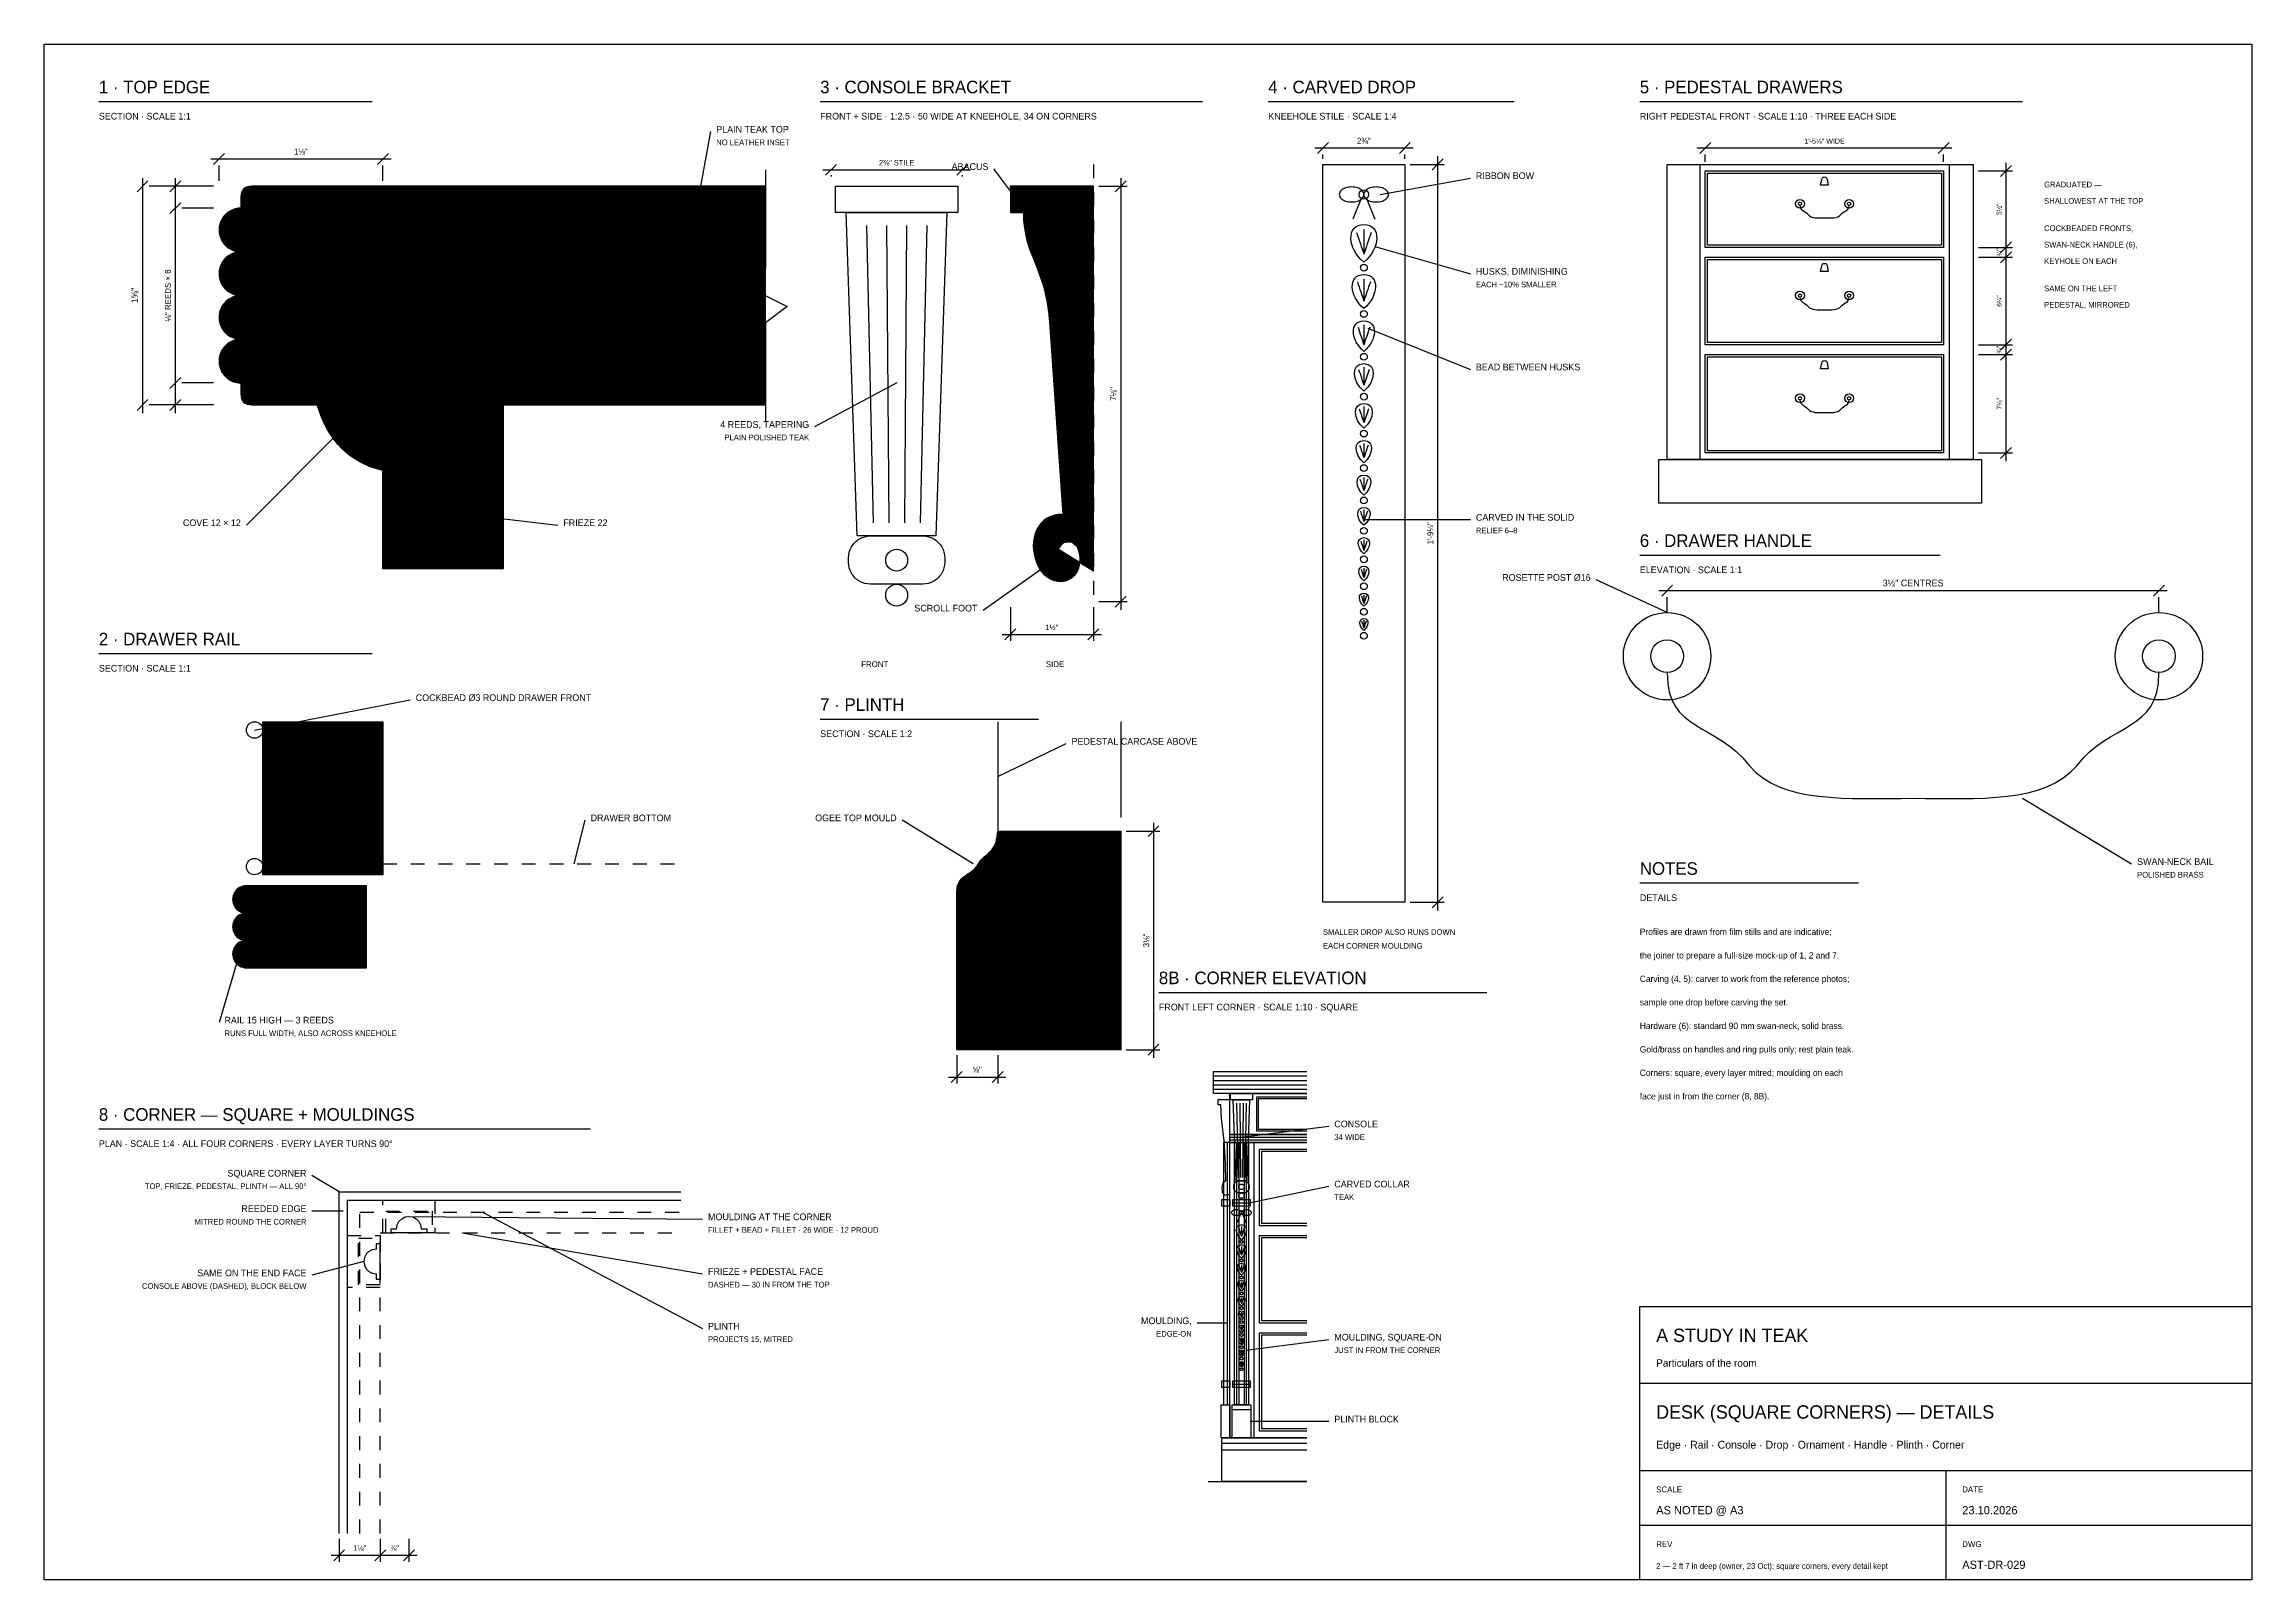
# Model space of a CAD drawing. Header units: inches. Extents: x 0.3 to 16.2, y 0.3 to 11.4.
import ezdxf
from ezdxf.enums import TextEntityAlignment as Align

# ---------------------------------------------------------------- set-up
doc = ezdxf.new("R2010")
doc.units = ezdxf.units.IN
doc.header["$LTSCALE"] = 0.009843
doc.header["$MEASUREMENT"] = 0
doc.linetypes.add('DASHED', pattern=[0.6, 0.5, -0.1])
for name, color, linetype in [('DIMENSIONS', 1, 'Continuous'), ('GEOMETRY', 7, 'Continuous'), ('HATCH', 8, 'Continuous'), ('TEXT', 7, 'Continuous')]:
    doc.layers.add(name, color=color, linetype=linetype)

msp = doc.modelspace()

# ---------------------------------------------------------------- texts
at = {"layer": 'TEXT'}
for s, height, p in [('1 · TOP EDGE', 0.09071, (0.709, 11.024)), ('3 · CONSOLE BRACKET', 0.09071, (5.906, 11.024)), ('4 · CARVED DROP', 0.09071, (9.134, 11.024)), ('5 · PEDESTAL DRAWERS', 0.09071, (11.811, 11.024)), ('SECTION · SCALE 1:1', 0.04819, (0.709, 10.835)), ('FRONT + SIDE · 1:2.5 · 50 WIDE AT KNEEHOLE, 34 ON CORNERS', 0.04819, (5.906, 10.835)), ('KNEEHOLE STILE · SCALE 1:4', 0.04819, (9.134, 10.835)), ('RIGHT PEDESTAL FRONT · SCALE 1:10 · THREE EACH SIDE', 0.04819, (11.811, 10.835)), ('NO LEATHER INSET', 0.0411, (5.157, 10.65)), ('PLAIN TEAK TOP', 0.04819, (5.157, 10.74)), ('RIBBON BOW', 0.0482, (10.63, 10.406)), ('GRADUATED —', 0.0411, (14.724, 10.346)), ('SHALLOWEST AT THE TOP', 0.0411, (14.724, 10.228)), ('COCKBEADED FRONTS,', 0.0411, (14.724, 10.031)), ('SWAN-NECK HANDLE (6),', 0.0411, (14.724, 9.913)), ('HUSKS, DIMINISHING', 0.04819, (10.63, 9.717)), ('KEYHOLE ON EACH', 0.0411, (14.724, 9.795)), ('EACH ~10% SMALLER', 0.0411, (10.63, 9.626)), ('SAME ON THE LEFT', 0.0411, (14.724, 9.598)), ('PEDESTAL, MIRRORED', 0.0411, (14.724, 9.48)), ('BEAD BETWEEN HUSKS', 0.04819, (10.63, 9.028)), ('FRIEZE 22', 0.0482, (4.055, 7.906)), ('CARVED IN THE SOLID', 0.04819, (10.63, 7.945)), ('RELIEF 6–8', 0.0411, (10.63, 7.854)), ('6 · DRAWER HANDLE', 0.09071, (11.811, 7.756)), ('ELEVATION · SCALE 1:1', 0.04819, (11.811, 7.567)), ('2 · DRAWER RAIL', 0.09071, (0.709, 7.047)), ('SECTION · SCALE 1:1', 0.04819, (0.709, 6.858)), ('COCKBEAD Ø3 ROUND DRAWER FRONT', 0.04819, (2.992, 6.646)), ('7 · PLINTH', 0.0907, (5.906, 6.575)), ('SECTION · SCALE 1:2', 0.04819, (5.906, 6.386)), ('PEDESTAL CARCASE ABOVE', 0.04819, (7.717, 6.331)), ('DRAWER BOTTOM', 0.04819, (4.252, 5.78)), ('NOTES', 0.0907, (11.811, 5.394)), ('SWAN-NECK BAIL', 0.04819, (15.394, 5.465)), ('POLISHED BRASS', 0.0411, (15.394, 5.374)), ('DETAILS', 0.0482, (11.811, 5.205)), ('SMALLER DROP ALSO RUNS DOWN', 0.0411, (9.528, 4.961)), ('Profiles are drawn from film stills and are indicative;', 0.04535, (11.811, 4.961)), ('EACH CORNER MOULDING', 0.0411, (9.528, 4.862)), ('the joiner to prepare a full-size mock-up of 1, 2 and 7.', 0.04535, (11.811, 4.791)), ('8B · CORNER ELEVATION', 0.09071, (8.346, 4.606)), ('Carving (4, 5): carver to work from the reference photos;', 0.04535, (11.811, 4.622)), ('FRONT LEFT CORNER · SCALE 1:10 · SQUARE', 0.04819, (8.346, 4.417)), ('sample one drop before carving the set.', 0.04535, (11.811, 4.453)), ('RAIL 15 HIGH — 3 REEDS', 0.04819, (1.614, 4.323)), ('Hardware (6): standard 90 mm swan-neck, solid brass.', 0.04535, (11.811, 4.283)), ('RUNS FULL WIDTH, ALSO ACROSS KNEEHOLE', 0.0411, (1.614, 4.232)), ('Gold/brass on handles and ring pulls only; rest plain teak.', 0.04535, (11.811, 4.114)), ('Corners: square, every layer mitred; moulding on each', 0.04535, (11.811, 3.945)), ('face just in from the corner (8, 8B).', 0.04535, (11.811, 3.776)), ('8 · CORNER — SQUARE + MOULDINGS', 0.09071, (0.709, 3.622)), ('34 WIDE', 0.0411, (9.61, 3.484)), ('CONSOLE', 0.0482, (9.61, 3.575)), ('PLAN · SCALE 1:4 · ALL FOUR CORNERS · EVERY LAYER TURNS 90°', 0.04819, (0.709, 3.433)), ('CARVED COLLAR', 0.04819, (9.61, 3.142)), ('TEAK', 0.0411, (9.61, 3.051)), ('MOULDING AT THE CORNER', 0.04819, (5.098, 2.906)), ('FILLET + BEAD + FILLET · 26 WIDE · 12 PROUD', 0.0411, (5.098, 2.815)), ('FRIEZE + PEDESTAL FACE', 0.04819, (5.098, 2.512)), ('DASHED — 30 IN FROM THE TOP', 0.0411, (5.098, 2.421)), ('PROJECTS 15, MITRED', 0.0411, (5.098, 2.028)), ('PLINTH', 0.0482, (5.098, 2.118)), ('MOULDING, SQUARE-ON', 0.04819, (9.61, 2.039)), ('A STUDY IN TEAK', 0.09638, (11.929, 2.028)), ('JUST IN FROM THE CORNER', 0.0411, (9.61, 1.949)), ('Particulars of the room', 0.05386, (11.929, 1.85)), ('PLINTH BLOCK', 0.04819, (9.61, 1.449)), ('DESK (SQUARE CORNERS) — DETAILS', 0.09638, (11.929, 1.476)), ('Edge · Rail · Console · Drop · Ornament · Handle · Plinth · Corner', 0.05669, (11.929, 1.26)), ('SCALE', 0.0425, (11.929, 0.945)), ('DATE', 0.0425, (14.134, 0.945)), ('AS NOTED @ A3', 0.05953, (11.929, 0.787)), ('23.10.2026', 0.0595, (14.134, 0.787)), ('REV', 0.0425, (11.929, 0.551)), ('DWG', 0.0425, (14.134, 0.551)), ('2 — 2 ft 7 in deep (owner, 23 Oct); square corners, every detail kept', 0.04141, (11.929, 0.394)), ('AST-DR-029', 0.0595, (14.134, 0.394))]:
    msp.add_text(s, height=height, dxfattribs=at).set_placement(p)
for s, height, p in [('2⅜"', 0.0425, (9.823, 10.661)), ('1\'-5⅛" WIDE', 0.03685, (13.142, 10.661)), ('1⅛"', 0.0425, (2.165, 10.583)), ('2⅜" STILE', 0.0397, (6.457, 10.504)), ('3½" CENTRES', 0.04819, (13.78, 7.472)), ('1½"', 0.0397, (7.575, 7.157)), ('FRONT', 0.0425, (6.299, 6.89)), ('SIDE', 0.0425, (7.598, 6.89)), ('⅝"', 0.0425, (7.037, 3.969)), ('1⅛"', 0.0397, (2.589, 0.524)), ('⅞"', 0.0397, (2.84, 0.524))]:
    msp.add_text(s, height=height, dxfattribs=at).set_placement(p, align=Align.CENTER)
for s, height, p in [('ABACUS', 0.0482, (7.118, 10.472)), ('4 REEDS, TAPERING', 0.04819, (5.827, 8.614)), ('PLAIN POLISHED TEAK', 0.0411, (5.827, 8.524)), ('COVE 12 × 12', 0.04819, (1.732, 7.906)), ('ROSETTE POST Ø16', 0.04819, (11.457, 7.512)), ('SCROLL FOOT', 0.04819, (7.039, 7.291)), ('OGEE TOP MOULD', 0.04819, (6.457, 5.78)), ('SQUARE CORNER', 0.04819, (2.205, 3.22)), ('TOP, FRIEZE, PEDESTAL, PLINTH — ALL 90°', 0.0411, (2.205, 3.13)), ('MITRED ROUND THE CORNER', 0.0411, (2.205, 2.874)), ('REEDED EDGE', 0.04819, (2.205, 2.965)), ('SAME ON THE END FACE', 0.04819, (2.205, 2.502)), ('CONSOLE ABOVE (DASHED), BLOCK BELOW', 0.0411, (2.205, 2.411)), ('MOULDING,', 0.0482, (8.583, 2.157)), ('EDGE-ON', 0.0411, (8.583, 2.067))]:
    msp.add_text(s, height=height, dxfattribs=at).set_placement(p, align=Align.RIGHT)
for s, height, p in [('5½"', 0.034, (14.417, 10.189)), ('¾"', 0.034, (14.417, 9.878)), ('⅛" REEDS × 8', 0.04252, (1.228, 9.567)), ('1⅝"', 0.0482, (0.992, 9.567)), ('6¼"', 0.034, (14.417, 9.528)), ('¾"', 0.034, (14.417, 9.177)), ('7½"', 0.0425, (8.039, 8.858)), ('7⅛"', 0.034, (14.417, 8.787)), ('1\'-9¼"', 0.0425, (10.323, 7.854)), ('3⅛"', 0.0425, (8.276, 4.921))]:
    msp.add_text(s, height=height, rotation=90, dxfattribs=at).set_placement(p, align=Align.CENTER)

# ---------------------------------------------------------------- hatches: boundary and pattern name
at = {"layer": 'HATCH'}
h = msp.add_hatch(dxfattribs=at)
h.set_pattern_fill('ANSI31', scale=0.01574803)
h.paths.add_polyline_path([(5.512, 10.354), (1.811, 10.354), (1.777, 10.349), (1.752, 10.335), (1.737, 10.31), (1.732, 10.276), (1.732, 10.197), (1.712, 10.195), (1.692, 10.191), (1.672, 10.185), (1.654, 10.176), (1.636, 10.164), (1.621, 10.151), (1.607, 10.135), (1.596, 10.118), (1.587, 10.1), (1.58, 10.08), (1.576, 10.06), (1.575, 10.039), (1.576, 10.019), (1.58, 9.999), (1.587, 9.979), (1.596, 9.961), (1.607, 9.943), (1.621, 9.928), (1.636, 9.914), (1.654, 9.903), (1.672, 9.894), (1.692, 9.887), (1.712, 9.883), (1.732, 9.882), (1.712, 9.881), (1.692, 9.877), (1.672, 9.87), (1.654, 9.861), (1.636, 9.849), (1.621, 9.836), (1.607, 9.82), (1.596, 9.803), (1.587, 9.785), (1.58, 9.765), (1.576, 9.745), (1.575, 9.724), (1.576, 9.704), (1.58, 9.684), (1.587, 9.664), (1.596, 9.646), (1.607, 9.629), (1.621, 9.613), (1.636, 9.599), (1.654, 9.588), (1.672, 9.579), (1.692, 9.572), (1.712, 9.568), (1.732, 9.567), (1.712, 9.566), (1.692, 9.562), (1.672, 9.555), (1.654, 9.546), (1.636, 9.534), (1.621, 9.521), (1.607, 9.505), (1.596, 9.488), (1.587, 9.47), (1.58, 9.45), (1.576, 9.43), (1.575, 9.409), (1.576, 9.389), (1.58, 9.369), (1.587, 9.349), (1.596, 9.331), (1.607, 9.314), (1.621, 9.298), (1.636, 9.285), (1.654, 9.273), (1.672, 9.264), (1.692, 9.257), (1.712, 9.253), (1.732, 9.252), (1.712, 9.251), (1.692, 9.247), (1.672, 9.24), (1.654, 9.231), (1.636, 9.219), (1.621, 9.206), (1.607, 9.19), (1.596, 9.173), (1.587, 9.155), (1.58, 9.135), (1.576, 9.115), (1.575, 9.094), (1.576, 9.074), (1.58, 9.054), (1.587, 9.034), (1.596, 9.016), (1.607, 8.999), (1.621, 8.983), (1.636, 8.97), (1.654, 8.958), (1.672, 8.949), (1.692, 8.942), (1.712, 8.938), (1.732, 8.937), (1.732, 8.858), (1.737, 8.824), (1.752, 8.799), (1.777, 8.784), (1.811, 8.78), (5.512, 8.78)])
h = msp.add_hatch(dxfattribs=at)
h.set_pattern_fill('ANSI31', scale=0.01574803)
h.paths.add_polyline_path([(7.874, 10.354), (7.276, 10.354), (7.276, 10.165), (7.37, 10.165), (7.377, 10.058), (7.395, 9.967), (7.453, 9.807), (7.516, 9.629), (7.542, 9.516), (7.559, 9.378), (7.654, 7.992), (7.589, 7.984), (7.535, 7.96), (7.465, 7.878), (7.441, 7.766), (7.465, 7.646), (7.496, 7.584), (7.54, 7.54), (7.592, 7.514), (7.646, 7.508), (7.696, 7.52), (7.739, 7.553), (7.769, 7.605), (7.78, 7.677), (7.759, 7.753), (7.713, 7.791), (7.66, 7.788), (7.622, 7.74), (7.874, 7.583), (7.874, 10.354)])
h = msp.add_hatch(dxfattribs=at)
h.set_pattern_fill('ANSI31', scale=0.01574803)
h.paths.add_polyline_path([(2.283, 8.78), (2.756, 8.78), (2.756, 8.307), (2.594, 8.366), (2.461, 8.465), (2.357, 8.602), (2.283, 8.78)])
h = msp.add_hatch(dxfattribs=at)
h.set_pattern_fill('ANSI31', scale=0.01574803)
h.paths.add_polyline_path([(2.756, 8.78), (3.622, 8.78), (3.622, 7.598), (2.756, 7.598), (2.756, 8.78)])
h = msp.add_hatch(dxfattribs=at)
h.set_pattern_fill('ANSI31', scale=0.01574803)
h.paths.add_polyline_path([(1.89, 6.496), (2.756, 6.496), (2.756, 5.394), (1.89, 5.394), (1.89, 6.496)])
h = msp.add_hatch(dxfattribs=at)
h.set_pattern_fill('ANSI31', scale=0.01574803)
h.paths.add_polyline_path([(7.185, 5.709), (8.071, 5.709), (8.071, 4.134), (6.89, 4.134), (6.89, 5.276), (6.909, 5.345), (6.954, 5.389), (7.006, 5.425), (7.047, 5.472), (7.085, 5.52), (7.131, 5.561), (7.169, 5.616), (7.185, 5.709)])
h = msp.add_hatch(dxfattribs=at)
h.set_pattern_fill('ANSI31', scale=0.01574803)
h.paths.add_polyline_path([(1.772, 5.315), (1.759, 5.314), (1.746, 5.312), (1.734, 5.307), (1.722, 5.302), (1.712, 5.295), (1.702, 5.286), (1.694, 5.276), (1.686, 5.266), (1.681, 5.254), (1.677, 5.242), (1.674, 5.229), (1.673, 5.217), (1.674, 5.204), (1.677, 5.191), (1.681, 5.179), (1.686, 5.167), (1.694, 5.157), (1.702, 5.147), (1.712, 5.138), (1.722, 5.131), (1.734, 5.126), (1.746, 5.121), (1.759, 5.119), (1.772, 5.118), (1.759, 5.117), (1.746, 5.115), (1.734, 5.111), (1.722, 5.105), (1.712, 5.098), (1.702, 5.089), (1.694, 5.08), (1.686, 5.069), (1.681, 5.057), (1.677, 5.045), (1.674, 5.033), (1.673, 5.02), (1.674, 5.007), (1.677, 4.994), (1.681, 4.982), (1.686, 4.97), (1.694, 4.96), (1.702, 4.95), (1.712, 4.942), (1.722, 4.934), (1.734, 4.929), (1.746, 4.925), (1.759, 4.922), (1.772, 4.921), (1.759, 4.92), (1.746, 4.918), (1.734, 4.914), (1.722, 4.908), (1.712, 4.901), (1.702, 4.892), (1.694, 4.883), (1.686, 4.872), (1.681, 4.86), (1.677, 4.848), (1.674, 4.836), (1.673, 4.823), (1.674, 4.81), (1.677, 4.797), (1.681, 4.785), (1.686, 4.774), (1.694, 4.763), (1.702, 4.753), (1.712, 4.745), (1.722, 4.738), (1.734, 4.732), (1.746, 4.728), (1.759, 4.725), (1.772, 4.724), (2.638, 4.724), (2.638, 5.315), (1.772, 5.315)])

# ---------------------------------------------------------------- linework, layer by layer
at = {"layer": 'DIMENSIONS'}
for p, q in [((9.488, 10.591), (9.567, 10.669)), ((10.079, 10.591), (10.157, 10.669)), ((12.244, 10.591), (12.323, 10.669)), ((13.961, 10.591), (14.039, 10.669)), ((1.516, 10.551), (2.815, 10.551)), ((1.535, 10.512), (1.614, 10.591)), ((1.575, 10.394), (1.575, 10.504)), ((2.717, 10.512), (2.795, 10.591)), ((2.756, 10.394), (2.756, 10.504)), ((5.945, 10.433), (6.024, 10.512)), ((6.89, 10.433), (6.969, 10.512)), ((9.469, 10.63), (10.177, 10.63)), ((9.528, 10.551), (9.528, 10.583)), ((10.118, 10.551), (10.118, 10.583)), ((10.157, 10.512), (10.402, 10.512)), ((10.315, 10.472), (10.394, 10.551)), ((10.354, 10.571), (10.354, 5.138)), ((12.224, 10.63), (14.059, 10.63)), ((12.283, 10.531), (12.283, 10.583)), ((14, 10.531), (14, 10.583)), ((14.409, 10.425), (14.488, 10.504)), ((14.449, 10.524), (14.449, 8.374)), ((0.984, 10.315), (1.063, 10.394)), ((1.024, 10.413), (1.024, 8.72)), ((1.535, 10.354), (1.071, 10.354)), ((1.22, 10.315), (1.299, 10.394)), ((1.26, 10.413), (1.26, 8.72)), ((1.535, 10.354), (1.307, 10.354)), ((5.925, 10.472), (6.988, 10.472)), ((5.984, 10.433), (5.984, 10.425)), ((6.929, 10.433), (6.929, 10.425)), ((7.913, 10.354), (8.118, 10.354)), ((8.031, 10.315), (8.11, 10.394)), ((8.071, 10.413), (8.071, 7.303)), ((14.252, 10.465), (14.496, 10.465)), ((1.22, 10.157), (1.299, 10.236)), ((1.535, 10.197), (1.307, 10.197)), ((14.252, 9.913), (14.496, 9.913)), ((14.409, 9.874), (14.488, 9.953)), ((14.409, 9.803), (14.488, 9.882)), ((14.252, 9.843), (14.496, 9.843)), ((14.409, 9.173), (14.488, 9.252)), ((14.252, 9.213), (14.496, 9.213)), ((14.252, 9.142), (14.496, 9.142)), ((14.409, 9.102), (14.488, 9.181)), ((1.22, 8.898), (1.299, 8.976)), ((1.535, 8.937), (1.307, 8.937)), ((0.984, 8.74), (1.063, 8.819)), ((1.535, 8.78), (1.071, 8.78)), ((1.22, 8.74), (1.299, 8.819)), ((1.535, 8.78), (1.307, 8.78)), ((14.252, 8.433), (14.496, 8.433)), ((14.409, 8.394), (14.488, 8.472)), ((11.969, 7.402), (12.047, 7.48)), ((15.512, 7.402), (15.591, 7.48)), ((7.276, 7.323), (7.276, 7.079)), ((7.874, 7.323), (7.874, 7.079)), ((7.913, 7.362), (8.118, 7.362)), ((8.031, 7.323), (8.11, 7.402)), ((11.949, 7.441), (15.61, 7.441)), ((12.008, 7.283), (12.008, 7.394)), ((15.551, 7.283), (15.551, 7.394)), ((7.236, 7.087), (7.315, 7.165)), ((7.835, 7.087), (7.913, 7.165)), ((7.217, 7.126), (7.933, 7.126)), ((8.268, 5.669), (8.346, 5.748)), ((8.307, 5.768), (8.307, 4.075)), ((8.11, 5.709), (8.354, 5.709)), ((10.157, 5.197), (10.402, 5.197)), ((10.315, 5.157), (10.394, 5.236)), ((8.268, 4.094), (8.346, 4.173)), ((6.85, 3.898), (6.929, 3.976)), ((6.89, 4.094), (6.89, 3.89)), ((7.146, 3.898), (7.224, 3.976)), ((7.185, 4.094), (7.185, 3.89)), ((8.11, 4.134), (8.354, 4.134)), ((6.831, 3.937), (7.244, 3.937)), ((2.382, 0.492), (3.002, 0.492)), ((2.402, 0.453), (2.48, 0.531)), ((2.441, 0.61), (2.441, 0.445)), ((2.697, 0.453), (2.776, 0.531)), ((2.736, 0.61), (2.736, 0.445)), ((2.904, 0.453), (2.982, 0.531)), ((2.943, 0.61), (2.943, 0.445))]:
    msp.add_line(p, q, dxfattribs=at)
at = {"layer": 'GEOMETRY'}
for p, q in [((0.709, 10.965), (2.677, 10.965)), ((5.906, 10.965), (8.661, 10.965)), ((9.134, 10.965), (10.906, 10.965)), ((11.811, 10.965), (14.567, 10.965)), ((5.039, 10.315), (5.118, 10.748)), ((12.244, 10.512), (12.244, 8.386)), ((14.039, 10.512), (14.039, 8.386)), ((7.323, 10.26), (7.157, 10.48)), ((9.941, 10.295), (10.591, 10.413)), ((6.239, 10.071), (6.287, 7.929)), ((6.384, 10.071), (6.4, 7.929)), ((6.529, 10.071), (6.513, 7.929)), ((6.674, 10.071), (6.627, 7.929)), ((9.902, 9.921), (10.591, 9.724)), ((9.852, 9.331), (10.591, 9.035)), ((6.457, 8.937), (5.866, 8.622)), ((2.441, 8.583), (1.772, 7.913)), ((3.346, 7.992), (4.016, 7.913)), ((9.823, 7.953), (10.591, 7.953)), ((11.811, 7.697), (13.976, 7.697)), ((7.528, 7.614), (7.079, 7.299)), ((12.008, 7.283), (11.496, 7.52)), ((0.709, 6.988), (2.677, 6.988)), ((1.831, 6.437), (2.953, 6.654)), ((5.906, 6.516), (7.48, 6.516)), ((7.185, 6.102), (7.677, 6.339)), ((14.567, 5.945), (15.354, 5.472)), ((4.134, 5.472), (4.213, 5.787)), ((7.008, 5.472), (6.496, 5.787)), ((11.811, 5.335), (13.386, 5.335)), ((1.772, 5), (1.575, 4.331)), ((8.346, 4.547), (10.709, 4.547)), ((0.709, 3.563), (4.252, 3.563)), ((8.941, 3.504), (9.571, 3.583)), ((2.441, 3.11), (2.244, 3.228)), ((8.996, 3.031), (9.571, 3.15)), ((2.47, 2.972), (2.244, 2.972)), ((2.943, 2.933), (5.059, 2.913)), ((3.474, 2.963), (5.059, 2.126)), ((3.327, 2.815), (5.059, 2.52)), ((2.618, 2.608), (2.244, 2.51)), ((8.835, 2.165), (8.622, 2.165)), ((8.972, 1.969), (9.571, 2.047)), ((11.811, 1.732), (16.22, 1.732)), ((9.004, 1.457), (9.571, 1.457)), ((8.701, 1.024), (9.413, 1.024)), ((11.811, 1.102), (16.22, 1.102)), ((14.016, 1.102), (14.016, 0.315)), ((11.811, 0.709), (16.22, 0.709))]:
    msp.add_line(p, q, dxfattribs=at)
at = {"layer": 'GEOMETRY', "linetype": 'DASHED'}
msp.add_line((7.874, 10.512), (7.874, 7.205), dxfattribs=at)
at = {"layer": 'GEOMETRY'}
for points in [[(0.315, 11.378), (16.22, 11.378), (16.22, 0.315), (0.315, 0.315), (0.315, 11.378)], [(9.528, 10.512), (10.118, 10.512), (10.118, 5.197), (9.528, 5.197), (9.528, 10.512)], [(12.008, 10.512), (14.213, 10.512), (14.213, 8.386), (12.008, 8.386), (12.008, 10.512)], [(5.512, 10.354), (1.811, 10.354)], [(5.512, 10.472), (5.512, 9.764), (5.354, 9.646), (5.669, 9.488), (5.512, 9.37), (5.512, 8.661)], [(6.016, 10.354), (6.898, 10.354), (6.898, 10.165), (6.016, 10.165), (6.016, 10.354)], [(7.874, 10.354), (7.276, 10.354), (7.276, 10.165), (7.37, 10.165)], [(7.622, 7.74), (7.874, 7.583), (7.874, 10.354)], [(12.283, 10.465), (14, 10.465), (14, 9.913), (12.283, 9.913), (12.283, 10.465)], [(12.299, 10.449), (13.984, 10.449), (13.984, 9.929), (12.299, 9.929), (12.299, 10.449)], [(13.161, 10.402), (13.169, 10.362), (13.114, 10.362), (13.122, 10.402)], [(1.732, 10.276), (1.732, 10.197)], [(9.803, 10.266), (9.744, 10.118)], [(9.843, 10.266), (9.902, 10.118)], [(6.094, 10.165), (6.819, 10.165), (6.74, 7.835), (6.173, 7.835), (6.094, 10.165)], [(9.823, 10.043), (9.823, 9.866)], [(12.283, 9.843), (14, 9.843), (14, 9.213), (12.283, 9.213), (12.283, 9.843)], [(12.299, 9.827), (13.984, 9.827), (13.984, 9.228), (12.299, 9.228), (12.299, 9.827)], [(13.161, 9.78), (13.169, 9.74), (13.114, 9.74), (13.122, 9.78)], [(9.823, 9.687), (9.823, 9.527)], [(7.559, 9.378), (7.654, 7.992)], [(7.622, 9.378), (7.691, 8.024)], [(7.685, 9.378), (7.729, 8.024)], [(7.748, 9.378), (7.767, 8.024)], [(9.823, 9.357), (9.823, 9.213)], [(12.283, 9.142), (14, 9.142), (14, 8.433), (12.283, 8.433), (12.283, 9.142)], [(12.299, 9.126), (13.984, 9.126), (13.984, 8.449), (12.299, 8.449), (12.299, 9.126)], [(13.161, 9.079), (13.169, 9.039), (13.114, 9.039), (13.122, 9.079)], [(1.732, 8.937), (1.732, 8.858)], [(9.823, 9.051), (9.823, 8.922)], [(1.811, 8.78), (5.512, 8.78)], [(2.283, 8.78), (2.756, 8.78), (2.756, 8.307)], [(2.756, 8.78), (3.622, 8.78), (3.622, 7.598), (2.756, 7.598), (2.756, 8.78)], [(9.823, 8.767), (9.823, 8.651)], [(9.823, 8.502), (9.823, 8.398)], [(11.949, 8.386), (14.272, 8.386), (14.272, 8.071), (11.949, 8.071), (11.949, 8.386)], [(9.823, 8.256), (9.823, 8.161)], [(9.823, 8.024), (9.823, 7.94)], [(6.268, 7.835), (6.646, 7.835)], [(9.823, 7.808), (9.823, 7.731)], [(6.11, 7.646), (6.11, 7.677)], [(6.803, 7.677), (6.803, 7.646)], [(6.646, 7.488), (6.268, 7.488)], [(9.823, 7.604), (9.823, 7.535)], [(9.823, 7.411), (9.823, 7.349)], [(9.823, 7.229), (9.823, 7.174)], [(1.89, 6.496), (2.756, 6.496), (2.756, 5.394), (1.89, 5.394), (1.89, 6.496)], [(7.185, 6.496), (7.185, 5.709)], [(8.071, 6.496), (8.071, 5.807)], [(7.185, 5.709), (8.071, 5.709), (8.071, 4.134), (6.89, 4.134), (6.89, 5.276)], [(1.772, 4.724), (2.638, 4.724), (2.638, 5.315), (1.772, 5.315)], [(8.74, 3.976), (9.413, 3.976)], [(9.413, 3.819), (8.74, 3.819), (8.74, 3.976)], [(8.74, 3.945), (9.413, 3.945)], [(8.74, 3.913), (9.413, 3.913)], [(8.74, 3.882), (9.413, 3.882)], [(8.74, 3.85), (9.413, 3.85)], [(8.858, 3.819), (9.413, 3.819)], [(9.413, 3.524), (8.858, 3.524), (8.858, 3.819)], [(8.862, 3.819), (9.02, 3.819), (9.02, 3.772), (8.862, 3.772), (8.862, 3.819)], [(8.858, 3.772), (8.772, 3.772), (8.772, 3.74), (8.791, 3.74), (8.796, 3.637), (8.808, 3.538), (8.814, 3.478), (8.82, 3.402), (8.824, 3.308), (8.827, 3.189), (8.808, 3.172), (8.799, 3.141), (8.802, 3.108), (8.819, 3.087), (8.858, 3.094)], [(8.882, 3.772), (9, 3.772), (8.98, 3.189), (8.902, 3.189), (8.882, 3.772)], [(8.906, 3.748), (8.917, 3.213)], [(8.929, 3.748), (8.933, 3.213)], [(8.953, 3.748), (8.949, 3.213)], [(8.976, 3.748), (8.965, 3.213)], [(9.051, 3.795), (9.413, 3.795)], [(9.413, 3.547), (9.051, 3.547), (9.051, 3.795)], [(9.063, 3.783), (9.413, 3.783)], [(9.413, 3.559), (9.063, 3.559), (9.063, 3.783)], [(8.858, 3.524), (9.413, 3.524)], [(9.413, 3.465), (8.858, 3.465), (8.858, 3.524)], [(8.858, 3.504), (9.413, 3.504)], [(8.858, 3.465), (8.811, 3.465), (8.811, 1.575), (8.858, 1.575)], [(8.837, 3.465), (8.837, 1.575)], [(8.858, 3.484), (9.413, 3.484)], [(8.858, 3.465), (9.413, 3.465)], [(9.413, 1.339), (8.858, 1.339), (8.858, 3.465)], [(8.89, 3.465), (8.992, 3.465), (8.992, 1.575), (8.89, 1.575), (8.89, 3.465)], [(8.906, 3.465), (8.906, 1.575)], [(8.921, 3.465), (8.921, 1.575)], [(8.96, 3.465), (8.96, 1.575)], [(8.976, 3.465), (8.976, 1.575)], [(9.031, 3.465), (9.031, 1.339)], [(9.071, 3.417), (9.413, 3.417)], [(9.413, 2.866), (9.071, 2.866), (9.071, 3.417)], [(9.087, 3.402), (9.413, 3.402)], [(9.413, 2.882), (9.087, 2.882), (9.087, 3.402)], [(8.925, 3.189), (8.957, 3.189), (8.962, 3.189), (8.967, 3.188), (8.972, 3.186), (8.976, 3.184), (8.981, 3.181), (8.985, 3.177), (8.988, 3.174), (8.991, 3.169), (8.993, 3.165), (8.995, 3.16), (8.996, 3.155), (8.996, 3.15), (8.996, 3.142), (8.996, 3.137), (8.995, 3.132), (8.993, 3.127), (8.991, 3.122), (8.988, 3.118), (8.985, 3.114), (8.981, 3.111), (8.976, 3.108), (8.972, 3.105), (8.967, 3.104), (8.962, 3.103), (8.957, 3.102), (8.925, 3.102), (8.92, 3.103), (8.915, 3.104), (8.91, 3.105), (8.906, 3.108), (8.901, 3.111), (8.897, 3.114), (8.894, 3.118), (8.891, 3.122), (8.889, 3.127), (8.887, 3.132), (8.886, 3.137), (8.886, 3.142), (8.886, 3.15), (8.886, 3.155), (8.887, 3.16), (8.889, 3.165), (8.891, 3.169), (8.894, 3.174), (8.897, 3.177), (8.901, 3.181), (8.906, 3.184), (8.91, 3.186), (8.915, 3.188), (8.92, 3.189), (8.925, 3.189)], [(2.441, 3.11), (4.902, 3.11)], [(2.441, 0.65), (2.441, 3.11)], [(2.5, 3.051), (4.902, 3.051)], [(2.5, 0.65), (2.5, 3.051)], [(8.799, 3.055), (8.858, 3.055), (8.858, 3.008), (8.799, 3.008), (8.799, 3.055)], [(8.878, 3.055), (9.004, 3.055), (9.004, 3.008), (8.878, 3.008), (8.878, 3.055)], [(8.878, 3.031), (9.004, 3.031)], [(8.961, 3.146), (8.96, 3.143), (8.96, 3.141), (8.959, 3.138), (8.958, 3.136), (8.957, 3.134), (8.955, 3.132), (8.953, 3.13), (8.951, 3.129), (8.948, 3.127), (8.946, 3.127), (8.944, 3.126), (8.941, 3.126), (8.938, 3.126), (8.936, 3.127), (8.933, 3.127), (8.931, 3.129), (8.929, 3.13), (8.927, 3.132), (8.925, 3.134), (8.924, 3.136), (8.923, 3.138), (8.922, 3.141), (8.921, 3.143), (8.921, 3.146), (8.921, 3.148), (8.922, 3.151), (8.923, 3.153), (8.924, 3.156), (8.925, 3.158), (8.927, 3.16), (8.929, 3.161), (8.931, 3.163), (8.933, 3.164), (8.936, 3.165), (8.938, 3.165), (8.941, 3.165), (8.944, 3.165), (8.946, 3.165), (8.948, 3.164), (8.951, 3.163), (8.953, 3.161), (8.955, 3.16), (8.957, 3.158), (8.958, 3.156), (8.959, 3.153), (8.96, 3.151), (8.96, 3.148), (8.961, 3.146)], [(8.961, 3.083), (8.96, 3.08), (8.96, 3.078), (8.959, 3.075), (8.958, 3.073), (8.957, 3.071), (8.955, 3.069), (8.953, 3.067), (8.951, 3.066), (8.948, 3.064), (8.946, 3.064), (8.944, 3.063), (8.941, 3.063), (8.938, 3.063), (8.936, 3.064), (8.933, 3.064), (8.931, 3.066), (8.929, 3.067), (8.927, 3.069), (8.925, 3.071), (8.924, 3.073), (8.923, 3.075), (8.922, 3.078), (8.921, 3.08), (8.921, 3.083), (8.921, 3.085), (8.922, 3.088), (8.923, 3.09), (8.924, 3.093), (8.925, 3.095), (8.927, 3.097), (8.929, 3.098), (8.931, 3.1), (8.933, 3.101), (8.936, 3.102), (8.938, 3.102), (8.941, 3.102), (8.944, 3.102), (8.946, 3.102), (8.948, 3.101), (8.951, 3.1), (8.953, 3.098), (8.955, 3.097), (8.957, 3.095), (8.958, 3.093), (8.959, 3.09), (8.96, 3.088), (8.96, 3.085), (8.961, 3.083)], [(2.815, 2.815), (2.815, 2.844), (2.854, 2.844), (2.859, 2.872), (2.871, 2.897), (2.891, 2.916), (2.916, 2.929), (2.943, 2.933), (2.97, 2.929), (2.995, 2.916), (3.015, 2.897), (3.027, 2.872), (3.031, 2.844), (3.071, 2.844), (3.071, 2.815), (2.815, 2.815)], [(8.941, 2.961), (8.941, 2.958), (8.94, 2.955), (8.938, 2.952), (8.936, 2.95), (8.934, 2.947), (8.931, 2.945), (8.927, 2.943), (8.923, 2.942), (8.919, 2.941), (8.915, 2.94), (8.91, 2.939), (8.906, 2.939), (8.901, 2.939), (8.896, 2.94), (8.892, 2.941), (8.888, 2.942), (8.884, 2.943), (8.88, 2.945), (8.877, 2.947), (8.875, 2.95), (8.873, 2.952), (8.871, 2.955), (8.87, 2.958), (8.87, 2.961), (8.87, 2.963), (8.871, 2.966), (8.873, 2.969), (8.875, 2.971), (8.877, 2.974), (8.88, 2.976), (8.884, 2.978), (8.888, 2.979), (8.892, 2.981), (8.896, 2.982), (8.901, 2.982), (8.906, 2.982), (8.91, 2.982), (8.915, 2.982), (8.919, 2.981), (8.923, 2.979), (8.927, 2.978), (8.931, 2.976), (8.934, 2.974), (8.936, 2.971), (8.938, 2.969), (8.94, 2.966), (8.941, 2.963), (8.941, 2.961)], [(8.941, 2.874), (8.97, 2.862), (8.978, 2.834), (8.968, 2.798), (8.941, 2.765), (8.914, 2.798), (8.904, 2.834), (8.912, 2.862), (8.941, 2.874)], [(8.933, 2.949), (8.909, 2.89)], [(8.955, 2.961), (8.955, 2.959), (8.954, 2.957), (8.954, 2.955), (8.953, 2.954), (8.952, 2.952), (8.951, 2.951), (8.949, 2.95), (8.948, 2.949), (8.946, 2.948), (8.945, 2.947), (8.943, 2.947), (8.941, 2.947), (8.939, 2.947), (8.937, 2.947), (8.936, 2.948), (8.934, 2.949), (8.933, 2.95), (8.931, 2.951), (8.93, 2.952), (8.929, 2.954), (8.928, 2.955), (8.928, 2.957), (8.927, 2.959), (8.927, 2.961), (8.927, 2.962), (8.928, 2.964), (8.928, 2.966), (8.929, 2.968), (8.93, 2.969), (8.931, 2.97), (8.933, 2.972), (8.934, 2.973), (8.936, 2.973), (8.937, 2.974), (8.939, 2.974), (8.941, 2.974), (8.943, 2.974), (8.945, 2.974), (8.946, 2.973), (8.948, 2.973), (8.949, 2.972), (8.951, 2.97), (8.952, 2.969), (8.953, 2.968), (8.954, 2.966), (8.954, 2.964), (8.955, 2.962), (8.955, 2.961)], [(9.012, 2.961), (9.012, 2.958), (9.011, 2.955), (9.009, 2.952), (9.007, 2.95), (9.004, 2.947), (9.001, 2.945), (8.998, 2.943), (8.994, 2.942), (8.99, 2.941), (8.986, 2.94), (8.981, 2.939), (8.976, 2.939), (8.972, 2.939), (8.967, 2.94), (8.963, 2.941), (8.959, 2.942), (8.955, 2.943), (8.951, 2.945), (8.948, 2.947), (8.946, 2.95), (8.944, 2.952), (8.942, 2.955), (8.941, 2.958), (8.941, 2.961), (8.941, 2.963), (8.942, 2.966), (8.944, 2.969), (8.946, 2.971), (8.948, 2.974), (8.951, 2.976), (8.955, 2.978), (8.959, 2.979), (8.963, 2.981), (8.967, 2.982), (8.972, 2.982), (8.976, 2.982), (8.981, 2.982), (8.986, 2.982), (8.99, 2.981), (8.994, 2.979), (8.998, 2.978), (9.001, 2.976), (9.004, 2.974), (9.007, 2.971), (9.009, 2.969), (9.011, 2.966), (9.012, 2.963), (9.012, 2.961)], [(8.949, 2.949), (8.972, 2.89)], [(2.736, 2.736), (2.707, 2.736), (2.707, 2.697), (2.679, 2.693), (2.655, 2.68), (2.635, 2.66), (2.622, 2.636), (2.618, 2.608), (2.622, 2.581), (2.635, 2.556), (2.655, 2.537), (2.679, 2.524), (2.707, 2.52), (2.707, 2.48), (2.736, 2.48), (2.736, 2.736)], [(8.941, 2.73), (8.967, 2.719), (8.974, 2.694), (8.965, 2.662), (8.941, 2.632), (8.916, 2.662), (8.907, 2.694), (8.915, 2.719), (8.941, 2.73)], [(8.92, 2.85), (8.926, 2.834), (8.931, 2.819), (8.936, 2.803), (8.941, 2.789)], [(8.922, 2.709), (8.927, 2.694), (8.932, 2.68), (8.937, 2.666), (8.941, 2.653)], [(8.951, 2.75), (8.951, 2.748), (8.95, 2.747), (8.95, 2.746), (8.949, 2.745), (8.949, 2.744), (8.948, 2.743), (8.947, 2.742), (8.946, 2.741), (8.945, 2.741), (8.943, 2.74), (8.942, 2.74), (8.941, 2.74), (8.94, 2.74), (8.938, 2.74), (8.937, 2.741), (8.936, 2.741), (8.935, 2.742), (8.934, 2.743), (8.933, 2.744), (8.932, 2.745), (8.932, 2.746), (8.931, 2.747), (8.931, 2.748), (8.931, 2.75), (8.931, 2.751), (8.931, 2.752), (8.932, 2.753), (8.932, 2.755), (8.933, 2.756), (8.934, 2.757), (8.935, 2.757), (8.936, 2.758), (8.937, 2.759), (8.938, 2.759), (8.94, 2.759), (8.941, 2.759), (8.942, 2.759), (8.943, 2.759), (8.945, 2.759), (8.946, 2.758), (8.947, 2.757), (8.948, 2.757), (8.949, 2.756), (8.949, 2.755), (8.95, 2.753), (8.95, 2.752), (8.951, 2.751), (8.951, 2.75)], [(8.941, 2.86), (8.941, 2.789)], [(8.962, 2.85), (8.956, 2.834), (8.951, 2.819), (8.946, 2.803), (8.941, 2.789)], [(8.941, 2.717), (8.941, 2.653)], [(8.96, 2.709), (8.955, 2.694), (8.95, 2.68), (8.945, 2.666), (8.941, 2.653)], [(9.071, 2.795), (9.413, 2.795)], [(9.413, 2.165), (9.071, 2.165), (9.071, 2.795)], [(9.087, 2.78), (9.413, 2.78)], [(9.413, 2.181), (9.087, 2.181), (9.087, 2.78)], [(8.941, 2.597), (8.964, 2.587), (8.971, 2.564), (8.963, 2.535), (8.941, 2.509), (8.919, 2.535), (8.911, 2.564), (8.918, 2.587), (8.941, 2.597)], [(8.924, 2.578), (8.929, 2.564), (8.933, 2.552), (8.937, 2.54), (8.941, 2.528)], [(8.951, 2.616), (8.951, 2.615), (8.95, 2.614), (8.95, 2.613), (8.949, 2.611), (8.949, 2.61), (8.948, 2.609), (8.947, 2.609), (8.946, 2.608), (8.945, 2.607), (8.943, 2.607), (8.942, 2.607), (8.941, 2.607), (8.94, 2.607), (8.938, 2.607), (8.937, 2.607), (8.936, 2.608), (8.935, 2.609), (8.934, 2.609), (8.933, 2.61), (8.932, 2.611), (8.932, 2.613), (8.931, 2.614), (8.931, 2.615), (8.931, 2.616), (8.931, 2.618), (8.931, 2.619), (8.932, 2.62), (8.932, 2.621), (8.933, 2.622), (8.934, 2.623), (8.935, 2.624), (8.936, 2.625), (8.937, 2.625), (8.938, 2.626), (8.94, 2.626), (8.941, 2.626), (8.942, 2.626), (8.943, 2.626), (8.945, 2.625), (8.946, 2.625), (8.947, 2.624), (8.948, 2.623), (8.949, 2.622), (8.949, 2.621), (8.95, 2.62), (8.95, 2.619), (8.951, 2.618), (8.951, 2.616)], [(8.941, 2.585), (8.941, 2.528)], [(8.958, 2.578), (8.953, 2.564), (8.949, 2.552), (8.945, 2.54), (8.941, 2.528)], [(8.941, 2.473), (8.962, 2.465), (8.968, 2.444), (8.961, 2.418), (8.941, 2.394), (8.921, 2.418), (8.914, 2.444), (8.92, 2.465), (8.941, 2.473)], [(8.926, 2.456), (8.93, 2.444), (8.934, 2.433), (8.937, 2.422), (8.941, 2.411)], [(8.951, 2.493), (8.951, 2.492), (8.95, 2.49), (8.95, 2.489), (8.949, 2.488), (8.949, 2.487), (8.948, 2.486), (8.947, 2.485), (8.946, 2.484), (8.945, 2.484), (8.943, 2.483), (8.942, 2.483), (8.941, 2.483), (8.94, 2.483), (8.938, 2.483), (8.937, 2.484), (8.936, 2.484), (8.935, 2.485), (8.934, 2.486), (8.933, 2.487), (8.932, 2.488), (8.932, 2.489), (8.931, 2.49), (8.931, 2.492), (8.931, 2.493), (8.931, 2.494), (8.931, 2.495), (8.932, 2.497), (8.932, 2.498), (8.933, 2.499), (8.934, 2.5), (8.935, 2.501), (8.936, 2.501), (8.937, 2.502), (8.938, 2.502), (8.94, 2.503), (8.941, 2.503), (8.942, 2.503), (8.943, 2.502), (8.945, 2.502), (8.946, 2.501), (8.947, 2.501), (8.948, 2.5), (8.949, 2.499), (8.949, 2.498), (8.95, 2.497), (8.95, 2.495), (8.951, 2.494), (8.951, 2.493)], [(8.951, 2.378), (8.951, 2.377), (8.95, 2.376), (8.95, 2.375), (8.949, 2.373), (8.949, 2.372), (8.948, 2.371), (8.947, 2.37), (8.946, 2.37), (8.945, 2.369), (8.943, 2.369), (8.942, 2.369), (8.941, 2.368), (8.94, 2.369), (8.938, 2.369), (8.937, 2.369), (8.936, 2.37), (8.935, 2.37), (8.934, 2.371), (8.933, 2.372), (8.932, 2.373), (8.932, 2.375), (8.931, 2.376), (8.931, 2.377), (8.931, 2.378), (8.931, 2.38), (8.931, 2.381), (8.932, 2.382), (8.932, 2.383), (8.933, 2.384), (8.934, 2.385), (8.935, 2.386), (8.936, 2.387), (8.937, 2.387), (8.938, 2.388), (8.94, 2.388), (8.941, 2.388), (8.942, 2.388), (8.943, 2.388), (8.945, 2.387), (8.946, 2.387), (8.947, 2.386), (8.948, 2.385), (8.949, 2.384), (8.949, 2.383), (8.95, 2.382), (8.95, 2.381), (8.951, 2.38), (8.951, 2.378)], [(8.941, 2.463), (8.941, 2.411)], [(8.956, 2.456), (8.952, 2.444), (8.948, 2.433), (8.944, 2.422), (8.941, 2.411)], [(8.941, 2.359), (8.96, 2.351), (8.965, 2.332), (8.959, 2.309), (8.941, 2.287), (8.923, 2.309), (8.917, 2.332), (8.922, 2.351), (8.941, 2.359)], [(8.941, 2.252), (8.958, 2.245), (8.963, 2.228), (8.957, 2.207), (8.941, 2.188), (8.925, 2.207), (8.919, 2.228), (8.924, 2.245), (8.941, 2.252)], [(8.927, 2.343), (8.931, 2.332), (8.934, 2.322), (8.938, 2.312), (8.941, 2.303)], [(8.929, 2.238), (8.932, 2.228), (8.935, 2.219), (8.938, 2.21), (8.941, 2.202)], [(8.951, 2.272), (8.951, 2.27), (8.95, 2.269), (8.95, 2.268), (8.949, 2.267), (8.949, 2.266), (8.948, 2.265), (8.947, 2.264), (8.946, 2.263), (8.945, 2.262), (8.943, 2.262), (8.942, 2.262), (8.941, 2.262), (8.94, 2.262), (8.938, 2.262), (8.937, 2.262), (8.936, 2.263), (8.935, 2.264), (8.934, 2.265), (8.933, 2.266), (8.932, 2.267), (8.932, 2.268), (8.931, 2.269), (8.931, 2.27), (8.931, 2.272), (8.931, 2.273), (8.931, 2.274), (8.932, 2.275), (8.932, 2.276), (8.933, 2.278), (8.934, 2.279), (8.935, 2.279), (8.936, 2.28), (8.937, 2.281), (8.938, 2.281), (8.94, 2.281), (8.941, 2.281), (8.942, 2.281), (8.943, 2.281), (8.945, 2.281), (8.946, 2.28), (8.947, 2.279), (8.948, 2.279), (8.949, 2.278), (8.949, 2.276), (8.95, 2.275), (8.95, 2.274), (8.951, 2.273), (8.951, 2.272)], [(8.941, 2.349), (8.941, 2.303)], [(8.955, 2.343), (8.951, 2.332), (8.947, 2.322), (8.944, 2.312), (8.941, 2.303)], [(8.941, 2.244), (8.941, 2.202)], [(8.953, 2.238), (8.95, 2.228), (8.947, 2.219), (8.944, 2.21), (8.941, 2.202)], [(11.811, 2.283), (16.22, 2.283), (16.22, 0.315), (11.811, 0.315), (11.811, 2.283)], [(8.941, 2.152), (8.956, 2.146), (8.961, 2.131), (8.955, 2.112), (8.941, 2.095), (8.926, 2.112), (8.921, 2.131), (8.926, 2.146), (8.941, 2.152)], [(8.93, 2.14), (8.933, 2.131), (8.936, 2.123), (8.938, 2.115), (8.941, 2.107)], [(8.951, 2.172), (8.951, 2.171), (8.95, 2.169), (8.95, 2.168), (8.949, 2.167), (8.949, 2.166), (8.948, 2.165), (8.947, 2.164), (8.946, 2.163), (8.945, 2.163), (8.943, 2.162), (8.942, 2.162), (8.941, 2.162), (8.94, 2.162), (8.938, 2.162), (8.937, 2.163), (8.936, 2.163), (8.935, 2.164), (8.934, 2.165), (8.933, 2.166), (8.932, 2.167), (8.932, 2.168), (8.931, 2.169), (8.931, 2.171), (8.931, 2.172), (8.931, 2.173), (8.931, 2.175), (8.932, 2.176), (8.932, 2.177), (8.933, 2.178), (8.934, 2.179), (8.935, 2.18), (8.936, 2.18), (8.937, 2.181), (8.938, 2.181), (8.94, 2.182), (8.941, 2.182), (8.942, 2.182), (8.943, 2.181), (8.945, 2.181), (8.946, 2.18), (8.947, 2.18), (8.948, 2.179), (8.949, 2.178), (8.949, 2.177), (8.95, 2.176), (8.95, 2.175), (8.951, 2.173), (8.951, 2.172)], [(8.951, 2.079), (8.951, 2.077), (8.95, 2.076), (8.95, 2.075), (8.949, 2.074), (8.949, 2.073), (8.948, 2.072), (8.947, 2.071), (8.946, 2.07), (8.945, 2.07), (8.943, 2.069), (8.942, 2.069), (8.941, 2.069), (8.94, 2.069), (8.938, 2.069), (8.937, 2.07), (8.936, 2.07), (8.935, 2.071), (8.934, 2.072), (8.933, 2.073), (8.932, 2.074), (8.932, 2.075), (8.931, 2.076), (8.931, 2.077), (8.931, 2.079), (8.931, 2.08), (8.931, 2.081), (8.932, 2.083), (8.932, 2.084), (8.933, 2.085), (8.934, 2.086), (8.935, 2.087), (8.936, 2.087), (8.937, 2.088), (8.938, 2.088), (8.94, 2.089), (8.941, 2.089), (8.942, 2.089), (8.943, 2.088), (8.945, 2.088), (8.946, 2.087), (8.947, 2.087), (8.948, 2.086), (8.949, 2.085), (8.949, 2.084), (8.95, 2.083), (8.95, 2.081), (8.951, 2.08), (8.951, 2.079)], [(8.941, 2.145), (8.941, 2.107)], [(8.952, 2.14), (8.949, 2.131), (8.946, 2.123), (8.944, 2.115), (8.941, 2.107)], [(9.071, 2.094), (9.413, 2.094)], [(9.413, 1.386), (9.071, 1.386), (9.071, 2.094)], [(9.087, 2.079), (9.413, 2.079)], [(9.413, 1.402), (9.087, 1.402), (9.087, 2.079)], [(8.941, 2.059), (8.955, 2.054), (8.959, 2.04), (8.954, 2.023), (8.941, 2.007), (8.928, 2.023), (8.923, 2.04), (8.927, 2.054), (8.941, 2.059)], [(8.941, 1.972), (8.953, 1.967), (8.957, 1.954), (8.953, 1.939), (8.941, 1.925), (8.929, 1.939), (8.925, 1.954), (8.929, 1.967), (8.941, 1.972)], [(8.931, 2.048), (8.934, 2.04), (8.936, 2.033), (8.939, 2.025), (8.941, 2.018)], [(8.951, 1.991), (8.951, 1.99), (8.95, 1.989), (8.95, 1.988), (8.949, 1.986), (8.949, 1.985), (8.948, 1.984), (8.947, 1.984), (8.946, 1.983), (8.945, 1.982), (8.943, 1.982), (8.942, 1.982), (8.941, 1.982), (8.94, 1.982), (8.938, 1.982), (8.937, 1.982), (8.936, 1.983), (8.935, 1.984), (8.934, 1.984), (8.933, 1.985), (8.932, 1.986), (8.932, 1.988), (8.931, 1.989), (8.931, 1.99), (8.931, 1.991), (8.931, 1.993), (8.931, 1.994), (8.932, 1.995), (8.932, 1.996), (8.933, 1.997), (8.934, 1.998), (8.935, 1.999), (8.936, 2), (8.937, 2), (8.938, 2.001), (8.94, 2.001), (8.941, 2.001), (8.942, 2.001), (8.943, 2.001), (8.945, 2), (8.946, 2), (8.947, 1.999), (8.948, 1.998), (8.949, 1.997), (8.949, 1.996), (8.95, 1.995), (8.95, 1.994), (8.951, 1.993), (8.951, 1.991)], [(8.951, 1.909), (8.951, 1.908), (8.95, 1.907), (8.95, 1.905), (8.949, 1.904), (8.949, 1.903), (8.948, 1.902), (8.947, 1.901), (8.946, 1.901), (8.945, 1.9), (8.943, 1.9), (8.942, 1.899), (8.941, 1.899), (8.94, 1.899), (8.938, 1.9), (8.937, 1.9), (8.936, 1.901), (8.935, 1.901), (8.934, 1.902), (8.933, 1.903), (8.932, 1.904), (8.932, 1.905), (8.931, 1.907), (8.931, 1.908), (8.931, 1.909), (8.931, 1.91), (8.931, 1.912), (8.932, 1.913), (8.932, 1.914), (8.933, 1.915), (8.934, 1.916), (8.935, 1.917), (8.936, 1.918), (8.937, 1.918), (8.938, 1.919), (8.94, 1.919), (8.941, 1.919), (8.942, 1.919), (8.943, 1.919), (8.945, 1.918), (8.946, 1.918), (8.947, 1.917), (8.948, 1.916), (8.949, 1.915), (8.949, 1.914), (8.95, 1.913), (8.95, 1.912), (8.951, 1.91), (8.951, 1.909)], [(8.932, 1.962), (8.934, 1.955), (8.937, 1.948), (8.939, 1.941), (8.941, 1.935)], [(8.941, 2.052), (8.941, 2.018)], [(8.951, 2.048), (8.948, 2.04), (8.946, 2.033), (8.943, 2.025), (8.941, 2.018)], [(8.941, 1.966), (8.941, 1.935)], [(8.95, 1.962), (8.948, 1.955), (8.945, 1.948), (8.943, 1.941), (8.941, 1.935)], [(8.941, 1.889), (8.952, 1.885), (8.955, 1.874), (8.951, 1.86), (8.941, 1.847), (8.93, 1.86), (8.927, 1.874), (8.93, 1.885), (8.941, 1.889)], [(8.951, 1.832), (8.951, 1.83), (8.95, 1.829), (8.95, 1.828), (8.949, 1.827), (8.949, 1.826), (8.948, 1.825), (8.947, 1.824), (8.946, 1.823), (8.945, 1.823), (8.943, 1.822), (8.942, 1.822), (8.941, 1.822), (8.94, 1.822), (8.938, 1.822), (8.937, 1.823), (8.936, 1.823), (8.935, 1.824), (8.934, 1.825), (8.933, 1.826), (8.932, 1.827), (8.932, 1.828), (8.931, 1.829), (8.931, 1.83), (8.931, 1.832), (8.931, 1.833), (8.931, 1.834), (8.932, 1.835), (8.932, 1.837), (8.933, 1.838), (8.934, 1.839), (8.935, 1.839), (8.936, 1.84), (8.937, 1.841), (8.938, 1.841), (8.94, 1.841), (8.941, 1.841), (8.942, 1.841), (8.943, 1.841), (8.945, 1.841), (8.946, 1.84), (8.947, 1.839), (8.948, 1.839), (8.949, 1.838), (8.949, 1.837), (8.95, 1.835), (8.95, 1.834), (8.951, 1.833), (8.951, 1.832)], [(8.933, 1.88), (8.935, 1.874), (8.937, 1.868), (8.939, 1.862), (8.941, 1.857)], [(8.941, 1.884), (8.941, 1.857)], [(8.949, 1.88), (8.947, 1.874), (8.945, 1.868), (8.943, 1.862), (8.941, 1.857)], [(8.799, 1.748), (8.858, 1.748), (8.858, 1.701), (8.799, 1.701), (8.799, 1.748)], [(8.878, 1.748), (9.004, 1.748), (9.004, 1.701), (8.878, 1.701), (8.878, 1.748)], [(8.878, 1.724), (9.004, 1.724)], [(8.795, 1.575), (8.858, 1.575), (8.858, 1.339), (8.795, 1.339), (8.795, 1.575)], [(8.874, 1.575), (9.008, 1.575), (9.008, 1.339), (8.874, 1.339), (8.874, 1.575)], [(8.874, 1.543), (9.008, 1.543)], [(8.799, 1.339), (9.413, 1.339)], [(9.413, 1.024), (8.799, 1.024), (8.799, 1.339)], [(8.799, 1.299), (9.413, 1.299)], [(8.799, 1.252), (9.413, 1.252)]]:
    msp.add_lwpolyline(points, dxfattribs=at)
at = {"layer": 'GEOMETRY', "linetype": 'DASHED'}
for points in [[(2.756, 5.472), (4.921, 5.472)], [(2.756, 3.051), (3.13, 3.051), (3.13, 2.815), (2.756, 2.815), (2.756, 3.051)], [(2.589, 2.963), (4.902, 2.963)], [(2.589, 0.65), (2.589, 2.963)], [(2.776, 2.972), (3.11, 2.972), (3.11, 2.815), (2.776, 2.815), (2.776, 2.972)], [(2.5, 2.795), (2.736, 2.795), (2.736, 2.421), (2.5, 2.421), (2.5, 2.795)], [(2.579, 2.776), (2.736, 2.776), (2.736, 2.441), (2.579, 2.441), (2.579, 2.776)], [(2.736, 2.815), (4.902, 2.815)], [(2.736, 0.65), (2.736, 2.815)]]:
    msp.add_lwpolyline(points, dxfattribs=at)
at = {"layer": 'GEOMETRY'}
for centre, radius in [((9.823, 10.295), 0.0344), ((12.965, 10.228), 0.0315), ((12.965, 10.228), 0.0118), ((13.319, 10.228), 0.0315), ((13.319, 10.228), 0.0118), ((9.823, 9.768), 0.0246), ((12.965, 9.567), 0.0315), ((12.965, 9.567), 0.0118), ((13.319, 9.567), 0.0315), ((13.319, 9.567), 0.0118), ((9.823, 9.435), 0.0246), ((9.823, 9.126), 0.0246), ((9.823, 8.839), 0.0246), ((12.965, 8.827), 0.0315), ((12.965, 8.827), 0.0118), ((13.319, 8.827), 0.0315), ((13.319, 8.827), 0.0118), ((9.823, 8.573), 0.0246), ((9.823, 8.324), 0.0246), ((9.823, 8.091), 0.0246), ((9.823, 7.872), 0.0246), ((6.457, 7.661), 0.0787), ((9.823, 7.667), 0.0246), ((6.457, 7.409), 0.0787), ((9.823, 7.473), 0.0246), ((9.823, 7.289), 0.0246), ((12.008, 6.969), 0.315), ((15.551, 6.969), 0.315), ((9.823, 7.116), 0.0246), ((12.008, 6.969), 0.118), ((15.551, 6.969), 0.118), ((1.831, 6.437), 0.0591), ((1.831, 5.453), 0.0591)]:
    msp.add_circle(centre, radius, dxfattribs=at)
for points in [[(1.811, 10.354), (1.759, 10.354), (1.732, 10.328), (1.732, 10.276)], [(12.965, 10.217), (12.965, 10.173), (13, 10.181), (13.024, 10.15)], [(13.26, 10.15), (13.283, 10.181), (13.319, 10.173), (13.319, 10.217)], [(7.37, 10.165), (7.37, 9.85), (7.528, 9.787), (7.559, 9.378)], [(7.433, 10.134), (7.433, 9.85), (7.591, 9.787), (7.622, 9.378)], [(7.496, 10.134), (7.496, 9.85), (7.654, 9.787), (7.685, 9.378)], [(7.559, 10.134), (7.559, 9.85), (7.717, 9.787), (7.748, 9.378)], [(9.823, 9.807), (9.705, 9.902), (9.693, 10.079), (9.823, 10.079)], [(9.823, 10.079), (9.953, 10.079), (9.941, 9.902), (9.823, 9.807)], [(9.771, 10.02), (9.79, 9.965), (9.807, 9.913), (9.823, 9.866)], [(9.875, 10.02), (9.856, 9.965), (9.839, 9.913), (9.823, 9.866)], [(9.823, 9.474), (9.717, 9.559), (9.706, 9.719), (9.823, 9.719)], [(9.823, 9.719), (9.94, 9.719), (9.929, 9.559), (9.823, 9.474)], [(9.776, 9.665), (9.793, 9.616), (9.809, 9.57), (9.823, 9.527)], [(9.87, 9.665), (9.853, 9.616), (9.837, 9.57), (9.823, 9.527)], [(12.965, 9.555), (12.965, 9.512), (13, 9.52), (13.024, 9.488)], [(13.26, 9.488), (13.283, 9.52), (13.319, 9.512), (13.319, 9.555)], [(9.823, 9.165), (9.727, 9.242), (9.718, 9.385), (9.823, 9.385)], [(9.823, 9.385), (9.928, 9.385), (9.919, 9.242), (9.823, 9.165)], [(9.781, 9.338), (9.796, 9.293), (9.81, 9.251), (9.823, 9.213)], [(9.865, 9.338), (9.85, 9.293), (9.836, 9.251), (9.823, 9.213)], [(9.823, 8.879), (9.737, 8.948), (9.728, 9.077), (9.823, 9.077)], [(9.823, 9.077), (9.918, 9.077), (9.909, 8.948), (9.823, 8.879)], [(9.785, 9.034), (9.799, 8.994), (9.811, 8.956), (9.823, 8.922)], [(9.861, 9.034), (9.847, 8.994), (9.834, 8.956), (9.823, 8.922)], [(1.732, 8.858), (1.732, 8.806), (1.759, 8.78), (1.811, 8.78)], [(2.756, 8.307), (2.52, 8.36), (2.362, 8.517), (2.283, 8.78)], [(9.823, 8.612), (9.745, 8.674), (9.738, 8.79), (9.823, 8.79)], [(9.789, 8.751), (9.801, 8.715), (9.813, 8.682), (9.823, 8.651)], [(9.823, 8.79), (9.908, 8.79), (9.9, 8.674), (9.823, 8.612)], [(9.857, 8.751), (9.845, 8.715), (9.833, 8.682), (9.823, 8.651)], [(12.965, 8.815), (12.965, 8.772), (13, 8.78), (13.024, 8.748)], [(13.26, 8.748), (13.283, 8.78), (13.319, 8.772), (13.319, 8.815)], [(9.823, 8.363), (9.753, 8.419), (9.746, 8.523), (9.823, 8.523)], [(9.792, 8.489), (9.803, 8.456), (9.814, 8.426), (9.823, 8.398)], [(9.823, 8.523), (9.9, 8.523), (9.893, 8.419), (9.823, 8.363)], [(9.854, 8.489), (9.842, 8.456), (9.832, 8.426), (9.823, 8.398)], [(9.823, 8.13), (9.76, 8.18), (9.754, 8.274), (9.823, 8.274)], [(9.823, 8.274), (9.892, 8.274), (9.886, 8.18), (9.823, 8.13)], [(9.795, 8.243), (9.805, 8.214), (9.814, 8.187), (9.823, 8.161)], [(9.85, 8.243), (9.84, 8.214), (9.831, 8.187), (9.823, 8.161)], [(7.654, 7.992), (7.465, 7.992), (7.402, 7.803), (7.465, 7.646)], [(9.823, 7.912), (9.766, 7.957), (9.761, 8.041), (9.823, 8.041)], [(9.798, 8.013), (9.807, 7.987), (9.815, 7.962), (9.823, 7.94)], [(9.823, 8.041), (9.885, 8.041), (9.879, 7.957), (9.823, 7.912)], [(9.848, 8.013), (9.839, 7.987), (9.83, 7.962), (9.823, 7.94)], [(9.823, 7.706), (9.772, 7.747), (9.767, 7.823), (9.823, 7.823)], [(9.8, 7.798), (9.809, 7.774), (9.816, 7.752), (9.823, 7.731)], [(9.823, 7.823), (9.879, 7.823), (9.874, 7.747), (9.823, 7.706)], [(9.845, 7.798), (9.837, 7.774), (9.83, 7.752), (9.823, 7.731)], [(9.823, 7.512), (9.777, 7.549), (9.773, 7.617), (9.823, 7.617)], [(9.803, 7.595), (9.81, 7.573), (9.817, 7.553), (9.823, 7.535)], [(9.823, 7.617), (9.873, 7.617), (9.869, 7.549), (9.823, 7.512)], [(9.843, 7.595), (9.836, 7.573), (9.829, 7.553), (9.823, 7.535)], [(9.823, 7.329), (9.782, 7.362), (9.778, 7.424), (9.823, 7.424)], [(9.805, 7.403), (9.811, 7.384), (9.817, 7.366), (9.823, 7.349)], [(9.823, 7.424), (9.868, 7.424), (9.864, 7.362), (9.823, 7.329)], [(9.841, 7.403), (9.834, 7.384), (9.828, 7.366), (9.823, 7.349)], [(9.823, 7.155), (9.786, 7.185), (9.782, 7.24), (9.823, 7.24)], [(9.807, 7.222), (9.812, 7.204), (9.818, 7.188), (9.823, 7.174)], [(9.823, 7.24), (9.864, 7.24), (9.86, 7.185), (9.823, 7.155)], [(9.839, 7.222), (9.833, 7.204), (9.828, 7.188), (9.823, 7.174)], [(12.008, 6.85), (12.008, 6.417), (12.362, 6.496), (12.598, 6.181)], [(14.961, 6.181), (15.197, 6.496), (15.551, 6.417), (15.551, 6.85)]]:
    msp.add_open_spline(points, degree=3, dxfattribs=at)
for points, knots in [([(9.823, 10.295), (9.823, 10.286), (9.819, 10.276), (9.811, 10.268), (9.803, 10.26), (9.792, 10.253), (9.779, 10.248), (9.765, 10.244), (9.75, 10.241), (9.734, 10.241), (9.719, 10.241), (9.703, 10.244), (9.69, 10.248), (9.676, 10.253), (9.665, 10.26), (9.658, 10.268), (9.65, 10.276), (9.646, 10.286), (9.646, 10.295), (9.646, 10.305), (9.65, 10.314), (9.658, 10.322), (9.665, 10.331), (9.676, 10.337), (9.69, 10.342), (9.703, 10.347), (9.719, 10.349), (9.734, 10.349), (9.75, 10.349), (9.765, 10.347), (9.779, 10.342), (9.792, 10.337), (9.803, 10.331), (9.811, 10.322), (9.819, 10.314), (9.823, 10.305), (9.823, 10.295)], [0, 0, 0, 0, 1, 1, 1, 2, 2, 2, 3, 3, 3, 4, 4, 4, 5, 5, 5, 6, 6, 6, 7, 7, 7, 8, 8, 8, 9, 9, 9, 10, 10, 10, 11, 11, 11, 12, 12, 12, 12]), ([(10, 10.295), (10, 10.286), (9.996, 10.276), (9.988, 10.268), (9.98, 10.26), (9.969, 10.253), (9.956, 10.248), (9.942, 10.244), (9.927, 10.241), (9.911, 10.241), (9.896, 10.241), (9.881, 10.244), (9.867, 10.248), (9.854, 10.253), (9.842, 10.26), (9.835, 10.268), (9.827, 10.276), (9.823, 10.286), (9.823, 10.295), (9.823, 10.305), (9.827, 10.314), (9.835, 10.322), (9.842, 10.331), (9.854, 10.337), (9.867, 10.342), (9.881, 10.347), (9.896, 10.349), (9.911, 10.349), (9.927, 10.349), (9.942, 10.347), (9.956, 10.342), (9.969, 10.337), (9.98, 10.331), (9.988, 10.322), (9.996, 10.314), (10, 10.305), (10, 10.295)], [0, 0, 0, 0, 1, 1, 1, 2, 2, 2, 3, 3, 3, 4, 4, 4, 5, 5, 5, 6, 6, 6, 7, 7, 7, 8, 8, 8, 9, 9, 9, 10, 10, 10, 11, 11, 11, 12, 12, 12, 12]), ([(13.122, 10.402), (13.122, 10.405), (13.123, 10.408), (13.125, 10.411), (13.126, 10.414), (13.129, 10.417), (13.132, 10.419), (13.135, 10.42), (13.138, 10.421), (13.142, 10.421), (13.145, 10.421), (13.149, 10.42), (13.152, 10.419), (13.155, 10.417), (13.157, 10.414), (13.159, 10.411), (13.161, 10.408), (13.161, 10.405), (13.161, 10.402)], [0, 0, 0, 0, 1, 1, 1, 2, 2, 2, 3, 3, 3, 4, 4, 4, 5, 5, 5, 6, 6, 6, 6]), ([(1.732, 10.197), (1.705, 10.197), (1.677, 10.19), (1.654, 10.176), (1.63, 10.162), (1.61, 10.142), (1.596, 10.118), (1.582, 10.094), (1.575, 10.067), (1.575, 10.039), (1.575, 10.012), (1.582, 9.985), (1.596, 9.961), (1.61, 9.937), (1.63, 9.917), (1.654, 9.903), (1.677, 9.889), (1.705, 9.882), (1.732, 9.882)], [0, 0, 0, 0, 1, 1, 1, 2, 2, 2, 3, 3, 3, 4, 4, 4, 5, 5, 5, 6, 6, 6, 6]), ([(13.024, 10.15), (13.047, 10.122), (13.094, 10.126), (13.142, 10.126), (13.189, 10.126), (13.236, 10.122), (13.26, 10.15)], [0, 0, 0, 0, 1, 1, 1, 2, 2, 2, 2]), ([(1.732, 9.882), (1.705, 9.882), (1.677, 9.875), (1.654, 9.861), (1.63, 9.847), (1.61, 9.827), (1.596, 9.803), (1.582, 9.779), (1.575, 9.752), (1.575, 9.724), (1.575, 9.697), (1.582, 9.67), (1.596, 9.646), (1.61, 9.622), (1.63, 9.602), (1.654, 9.588), (1.677, 9.574), (1.705, 9.567), (1.732, 9.567)], [0, 0, 0, 0, 1, 1, 1, 2, 2, 2, 3, 3, 3, 4, 4, 4, 5, 5, 5, 6, 6, 6, 6]), ([(13.122, 9.78), (13.122, 9.783), (13.123, 9.786), (13.125, 9.789), (13.126, 9.792), (13.129, 9.795), (13.132, 9.797), (13.135, 9.798), (13.138, 9.799), (13.142, 9.799), (13.145, 9.799), (13.149, 9.798), (13.152, 9.797), (13.155, 9.795), (13.157, 9.792), (13.159, 9.789), (13.161, 9.786), (13.161, 9.783), (13.161, 9.78)], [0, 0, 0, 0, 1, 1, 1, 2, 2, 2, 3, 3, 3, 4, 4, 4, 5, 5, 5, 6, 6, 6, 6]), ([(1.732, 9.567), (1.705, 9.567), (1.677, 9.56), (1.654, 9.546), (1.63, 9.532), (1.61, 9.512), (1.596, 9.488), (1.582, 9.464), (1.575, 9.437), (1.575, 9.409), (1.575, 9.382), (1.582, 9.355), (1.596, 9.331), (1.61, 9.307), (1.63, 9.287), (1.654, 9.273), (1.677, 9.259), (1.705, 9.252), (1.732, 9.252)], [0, 0, 0, 0, 1, 1, 1, 2, 2, 2, 3, 3, 3, 4, 4, 4, 5, 5, 5, 6, 6, 6, 6]), ([(13.024, 9.488), (13.047, 9.461), (13.094, 9.465), (13.142, 9.465), (13.189, 9.465), (13.236, 9.461), (13.26, 9.488)], [0, 0, 0, 0, 1, 1, 1, 2, 2, 2, 2]), ([(1.732, 9.252), (1.705, 9.252), (1.677, 9.245), (1.654, 9.231), (1.63, 9.217), (1.61, 9.197), (1.596, 9.173), (1.582, 9.149), (1.575, 9.122), (1.575, 9.094), (1.575, 9.067), (1.582, 9.04), (1.596, 9.016), (1.61, 8.992), (1.63, 8.972), (1.654, 8.958), (1.677, 8.944), (1.705, 8.937), (1.732, 8.937)], [0, 0, 0, 0, 1, 1, 1, 2, 2, 2, 3, 3, 3, 4, 4, 4, 5, 5, 5, 6, 6, 6, 6]), ([(13.122, 9.079), (13.122, 9.082), (13.123, 9.086), (13.125, 9.089), (13.126, 9.092), (13.129, 9.094), (13.132, 9.096), (13.135, 9.098), (13.138, 9.098), (13.142, 9.098), (13.145, 9.098), (13.149, 9.098), (13.152, 9.096), (13.155, 9.094), (13.157, 9.092), (13.159, 9.089), (13.161, 9.086), (13.161, 9.082), (13.161, 9.079)], [0, 0, 0, 0, 1, 1, 1, 2, 2, 2, 3, 3, 3, 4, 4, 4, 5, 5, 5, 6, 6, 6, 6]), ([(13.024, 8.748), (13.047, 8.72), (13.094, 8.724), (13.142, 8.724), (13.189, 8.724), (13.236, 8.72), (13.26, 8.748)], [0, 0, 0, 0, 1, 1, 1, 2, 2, 2, 2]), ([(6.11, 7.677), (6.11, 7.705), (6.118, 7.732), (6.131, 7.756), (6.145, 7.78), (6.165, 7.8), (6.189, 7.814), (6.213, 7.827), (6.24, 7.835), (6.268, 7.835)], [0, 0, 0, 0, 1, 1, 1, 2, 2, 2, 3, 3, 3, 3]), ([(6.646, 7.835), (6.673, 7.835), (6.7, 7.827), (6.724, 7.814), (6.748, 7.8), (6.768, 7.78), (6.782, 7.756), (6.796, 7.732), (6.803, 7.705), (6.803, 7.677)], [0, 0, 0, 0, 1, 1, 1, 2, 2, 2, 3, 3, 3, 3]), ([(7.465, 7.646), (7.528, 7.457), (7.78, 7.457), (7.78, 7.677), (7.78, 7.803), (7.654, 7.835), (7.622, 7.74)], [0, 0, 0, 0, 1, 1, 1, 2, 2, 2, 2]), ([(6.268, 7.488), (6.24, 7.488), (6.213, 7.495), (6.189, 7.509), (6.165, 7.523), (6.145, 7.543), (6.131, 7.567), (6.118, 7.591), (6.11, 7.618), (6.11, 7.646)], [0, 0, 0, 0, 1, 1, 1, 2, 2, 2, 3, 3, 3, 3]), ([(6.803, 7.646), (6.803, 7.618), (6.796, 7.591), (6.782, 7.567), (6.768, 7.543), (6.748, 7.523), (6.724, 7.509), (6.7, 7.495), (6.673, 7.488), (6.646, 7.488)], [0, 0, 0, 0, 1, 1, 1, 2, 2, 2, 3, 3, 3, 3]), ([(12.598, 6.181), (12.835, 5.906), (13.307, 5.945), (13.78, 5.945), (14.252, 5.945), (14.724, 5.906), (14.961, 6.181)], [0, 0, 0, 0, 1, 1, 1, 2, 2, 2, 2]), ([(6.89, 5.276), (6.89, 5.394), (7.008, 5.394), (7.047, 5.472), (7.087, 5.551), (7.185, 5.551), (7.185, 5.709)], [0, 0, 0, 0, 1, 1, 1, 2, 2, 2, 2]), ([(1.772, 5.315), (1.754, 5.315), (1.737, 5.31), (1.722, 5.302), (1.707, 5.293), (1.695, 5.281), (1.686, 5.266), (1.678, 5.251), (1.673, 5.234), (1.673, 5.217), (1.673, 5.199), (1.678, 5.182), (1.686, 5.167), (1.695, 5.152), (1.707, 5.14), (1.722, 5.131), (1.737, 5.123), (1.754, 5.118), (1.772, 5.118)], [0, 0, 0, 0, 1, 1, 1, 2, 2, 2, 3, 3, 3, 4, 4, 4, 5, 5, 5, 6, 6, 6, 6]), ([(1.772, 5.118), (1.754, 5.118), (1.737, 5.114), (1.722, 5.105), (1.707, 5.096), (1.695, 5.084), (1.686, 5.069), (1.678, 5.054), (1.673, 5.037), (1.673, 5.02), (1.673, 5.002), (1.678, 4.985), (1.686, 4.97), (1.695, 4.956), (1.707, 4.943), (1.722, 4.934), (1.737, 4.926), (1.754, 4.921), (1.772, 4.921)], [0, 0, 0, 0, 1, 1, 1, 2, 2, 2, 3, 3, 3, 4, 4, 4, 5, 5, 5, 6, 6, 6, 6]), ([(1.772, 4.921), (1.754, 4.921), (1.737, 4.917), (1.722, 4.908), (1.707, 4.899), (1.695, 4.887), (1.686, 4.872), (1.678, 4.857), (1.673, 4.84), (1.673, 4.823), (1.673, 4.806), (1.678, 4.789), (1.686, 4.774), (1.695, 4.759), (1.707, 4.746), (1.722, 4.738), (1.737, 4.729), (1.754, 4.724), (1.772, 4.724)], [0, 0, 0, 0, 1, 1, 1, 2, 2, 2, 3, 3, 3, 4, 4, 4, 5, 5, 5, 6, 6, 6, 6])]:
    msp.add_open_spline(points, degree=3, knots=knots, dxfattribs=at)

msp.set_redraw_order([(e.dxf.handle, doc.entitydb.next_handle()) for e in msp.query("TEXT MTEXT ATTDEF DIMENSION ARC_DIMENSION")])  # texts and dimensions are drawn at this point

doc.saveas('drawing.dxf')
